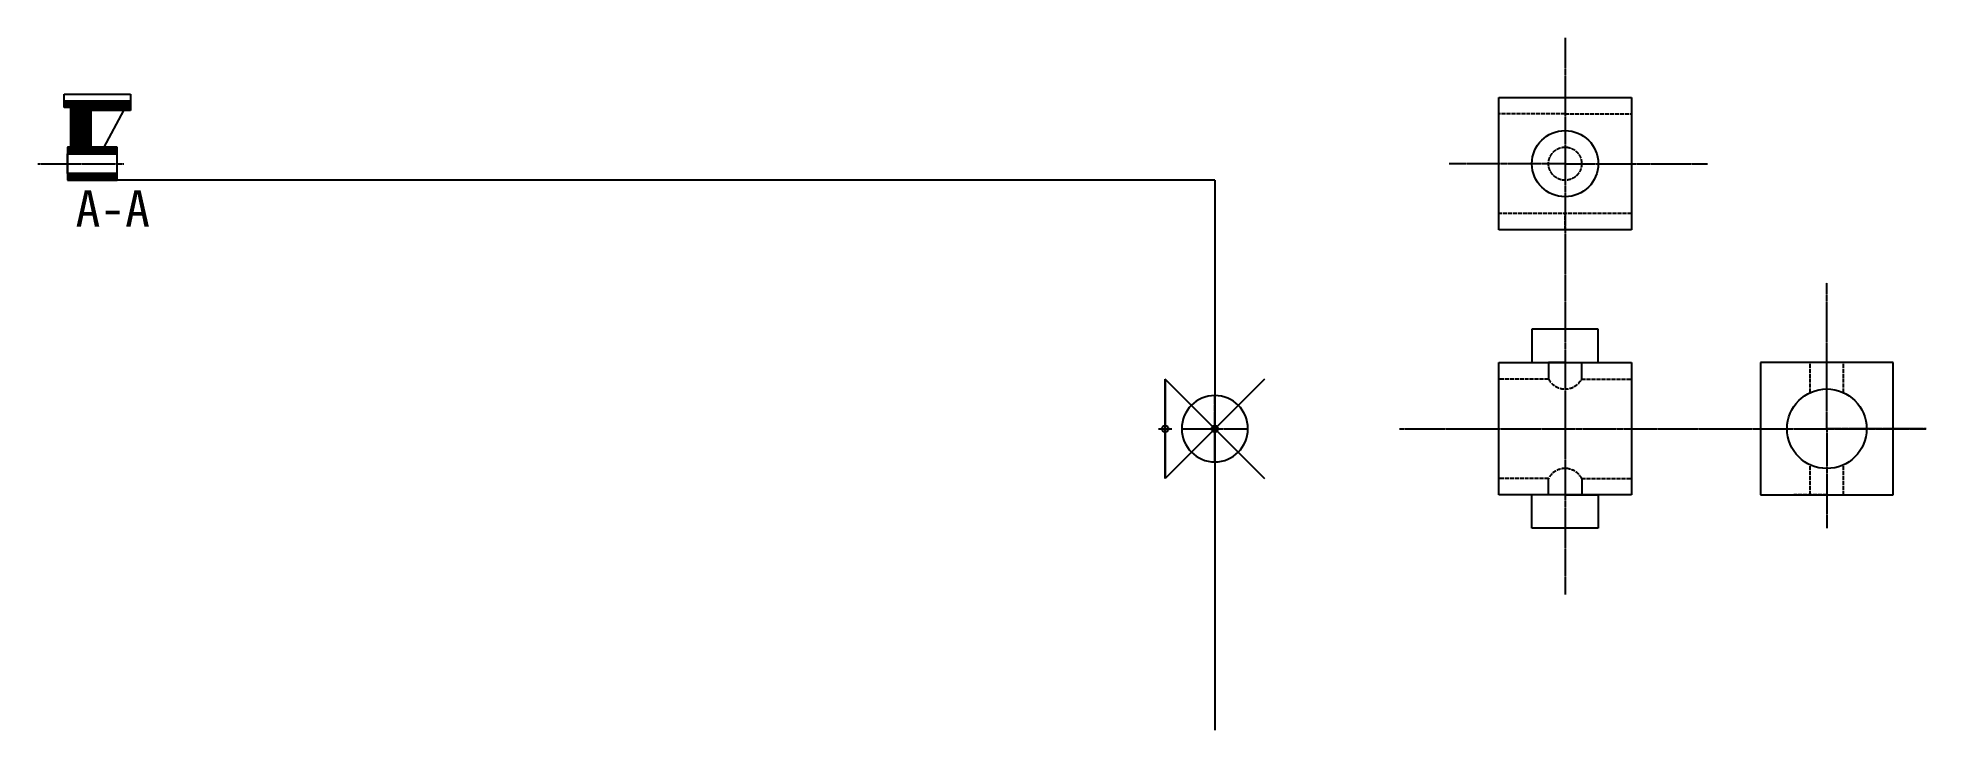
# Model space of a CAD drawing. Header units: millimetres. Extents: x -108005 to 5770, y 361 to 48765.
# Drawn here: x 70 to 5770, y 480 to 2570 of the extents above; entities that cross this region are included whole.
import ezdxf

# ---------------------------------------------------------------- set-up
doc = ezdxf.new("R2010")
doc.units = ezdxf.units.MM
doc.header["$PDMODE"] = 34
doc.header["$PDSIZE"] = 20
doc.linetypes.add('ACAD_ISO02W100', pattern=[15, 12, -3])
doc.linetypes.add('CENTER2', pattern=[1.125, 0.75, -0.125, 0.125, -0.125])
doc.styles.get("Standard").update_dxf_attribs({"font": ''})
doc.styles.get('Standard').set_extended_font_data('SimSun')

msp = doc.modelspace()

# ---------------------------------------------------------------- texts
at = {"linetype": 'CENTER2'}
msp.add_text('A-A', height=110, dxfattribs=at).set_placement((184, 2000, -190))

# ---------------------------------------------------------------- blocks, each defined once
blk = doc.blocks.new('*U1')
at = {"color": 0, "linetype": 'CENTER2', "transparency": 16777216}
for p, q in [((0, 20), (0, 100.12)), ((-100.12, 0), (-20, 0)), ((20, 0), (100.12, 0)), ((0, -100.12), (0, -20))]:
    blk.add_line(p, q, dxfattribs=at)
at = {"color": 0, "linetype": 'Continuous', "transparency": 16777216}
for p, q in [((-10, 0), (10, 0)), ((0, -10), (0, 10))]:
    blk.add_line(p, q, dxfattribs=at)

# ---------------------------------------------------------------- hatches: boundary and pattern name
at = {"linetype": 'CENTER2'}
h = msp.add_hatch(dxfattribs=at)
h.set_pattern_fill('ANSI31', color=256)
h.paths.add_polyline_path([(310, 2160), (160, 2160), (160, 2140), (310, 2140)])
h.paths.add_polyline_path([(310, 2240), (270, 2240), (160, 2240), (160, 2220), (310, 2220)])
h.paths.add_polyline_path([(230, 2350), (350, 2350), (350, 2380), (150, 2380), (150, 2360), (170, 2360), (170, 2240), (230, 2240)])

# ---------------------------------------------------------------- linework, layer by layer
for p, q in [((4680, 2570), (4680, 890)), ((70, 2190), (330, 2190)), ((4680, 2190), (4330, 2190)), ((4680, 2190), (5110, 2190)), ((5470, 1390), (5470, 1830)), ((4180, 1390), (5770, 1390)), ((4180, 1390), (4680, 1390)), ((5770, 1390), (5470, 1390)), ((5770, 1390), (5470, 1390)), ((5470, 1390), (5470, 1090))]:
    msp.add_line(p, q, dxfattribs=at)
for p, q in [((150, 2360), (150, 2400)), ((150, 2400), (350, 2400)), ((350, 2400), (350, 2350)), ((150, 2360), (150, 2380)), ((150, 2380), (350, 2380)), ((170, 2360), (150, 2360)), ((170, 2240), (170, 2360)), ((350, 2350), (230, 2350)), ((230, 2350), (230, 2240)), ((270, 2240), (330, 2350)), ((350, 2350), (330, 2350)), ((4480, 1990), (4480, 2390)), ((4480, 2390), (4880, 2390)), ((4880, 2390), (4880, 2190)), ((160, 2240), (160, 2140)), ((160, 2240), (170, 2240)), ((170.1, 2240), (160, 2240)), ((310, 2240), (230, 2240)), ((310, 2240), (270, 2240)), ((310, 2140), (310, 2240)), ((310, 2240), (310, 2240)), ((310, 2240), (310, 2240)), ((160, 2160), (160, 2220)), ((160, 2220), (310, 2220)), ((4880, 2190), (4880, 1990)), ((310, 2160), (160, 2160)), ((160, 2140), (310, 2140)), ((310, 2140), (310, 2160)), ((3622.8, 2140), (310, 2140)), ((310, 2140), (310, 2140)), ((3622.8, 2140), (3622.8, 480)), ((4880, 1990), (4480, 1990)), ((4780, 1690), (4580, 1690)), ((4580, 1690), (4580, 1590)), ((4780, 1590), (4780, 1690)), ((3472.8, 1540, -150), (3772.8, 1240, 150)), ((3772.8, 1540, 150), (3472.8, 1240, 150)), ((3472.8, 1540, -150), (3772.8, 1240, 150)), ((3472.8, 1540, -150), (3772.8, 1240, 150)), ((3772.8, 1240, 150), (3472.8, 1540, 150)), ((3472.8, 1540, 150), (3472.8, 1240, -150)), ((3472.8, 1240, 150), (3472.8, 1540, -150)), ((4480, 1190), (4480, 1590)), ((4480, 1590), (4680, 1590)), ((4680, 1590), (4630, 1590)), ((4630, 1590), (4630, 1540)), ((4680, 1590), (4880, 1590)), ((4680, 1590), (4780, 1590)), ((4730, 1540), (4730, 1590)), ((4880, 1590), (4880, 1190)), ((5670, 1590), (5270, 1590)), ((5270, 1590), (5270, 1190)), ((5670, 1190), (5670, 1590)), ((3472.8, 1240, -150), (3472.8, 1240, 150)), ((4630, 1190), (4630, 1240)), ((4730, 1240), (4730, 1190)), ((4880, 1190), (4480, 1190)), ((4580, 1090), (4580, 1190)), ((4680, 1190), (4630, 1190)), ((4680, 1190), (4780, 1190)), ((4780, 1190), (4780, 1090)), ((5270, 1190), (5470, 1190)), ((5470, 1190), (5670, 1190)), ((4780, 1090), (4580, 1090))]:
    msp.add_line(p, q)
at = {"linetype": 'ACAD_ISO02W100'}
for p, q in [((4680, 2340), (4480, 2340)), ((4680, 2390), (4680, 2340)), ((4680, 2340), (4880, 2340)), ((4880, 2040), (4480, 2040)), ((4680, 1990), (4680, 2040)), ((4630, 1540), (4480, 1540)), ((4730, 1540), (4880, 1540)), ((5420, 1499.1), (5420, 1590)), ((5520, 1499.1), (5520, 1590)), ((5420, 1190), (5420, 1280.9)), ((5520, 1190), (5520, 1280.9)), ((4630, 1240), (4480, 1240)), ((4730, 1240), (4880, 1240)), ((5470, 1190), (5370, 1190)), ((5470, 1190), (5520, 1190)), ((5470, 1190), (5570, 1190))]:
    msp.add_line(p, q, dxfattribs=at)
for centre, radius in [((4680, 2190), 100), ((5470, 1390), 120)]:
    msp.add_circle(centre, radius)
msp.add_circle((4680, 2190), 50, dxfattribs=at)
at = {"extrusion": (0, 0, -1)}
msp.add_circle((-3622.8, 1390, 250), 100, dxfattribs=at)
at = {"linetype": 'ACAD_ISO02W100'}
for centre, start, end in [((4680, 1566.7), 208.0725, 331.9275), ((4680, 1213.3), 28.0725, 151.9275)]:
    msp.add_arc(centre, 56.7, start, end, dxfattribs=at)
at = {"extrusion": (-1, 0, 0)}
msp.add_point((3472.8, 1390), dxfattribs=at)
for p in [(3622.8, 1390), (3622.8, 1390, 150)]:
    msp.add_point(p)

# ---------------------------------------------------------------- block references
at = {"linetype": 'CENTER2'}
msp.add_blockref('*U1', (3622.8, 1390, -250), dxfattribs=at)

msp.set_redraw_order([(e.dxf.handle, doc.entitydb.next_handle()) for e in msp.query("TEXT MTEXT ATTDEF DIMENSION ARC_DIMENSION")])  # texts and dimensions are drawn at this point

doc.saveas('drawing.dxf')
